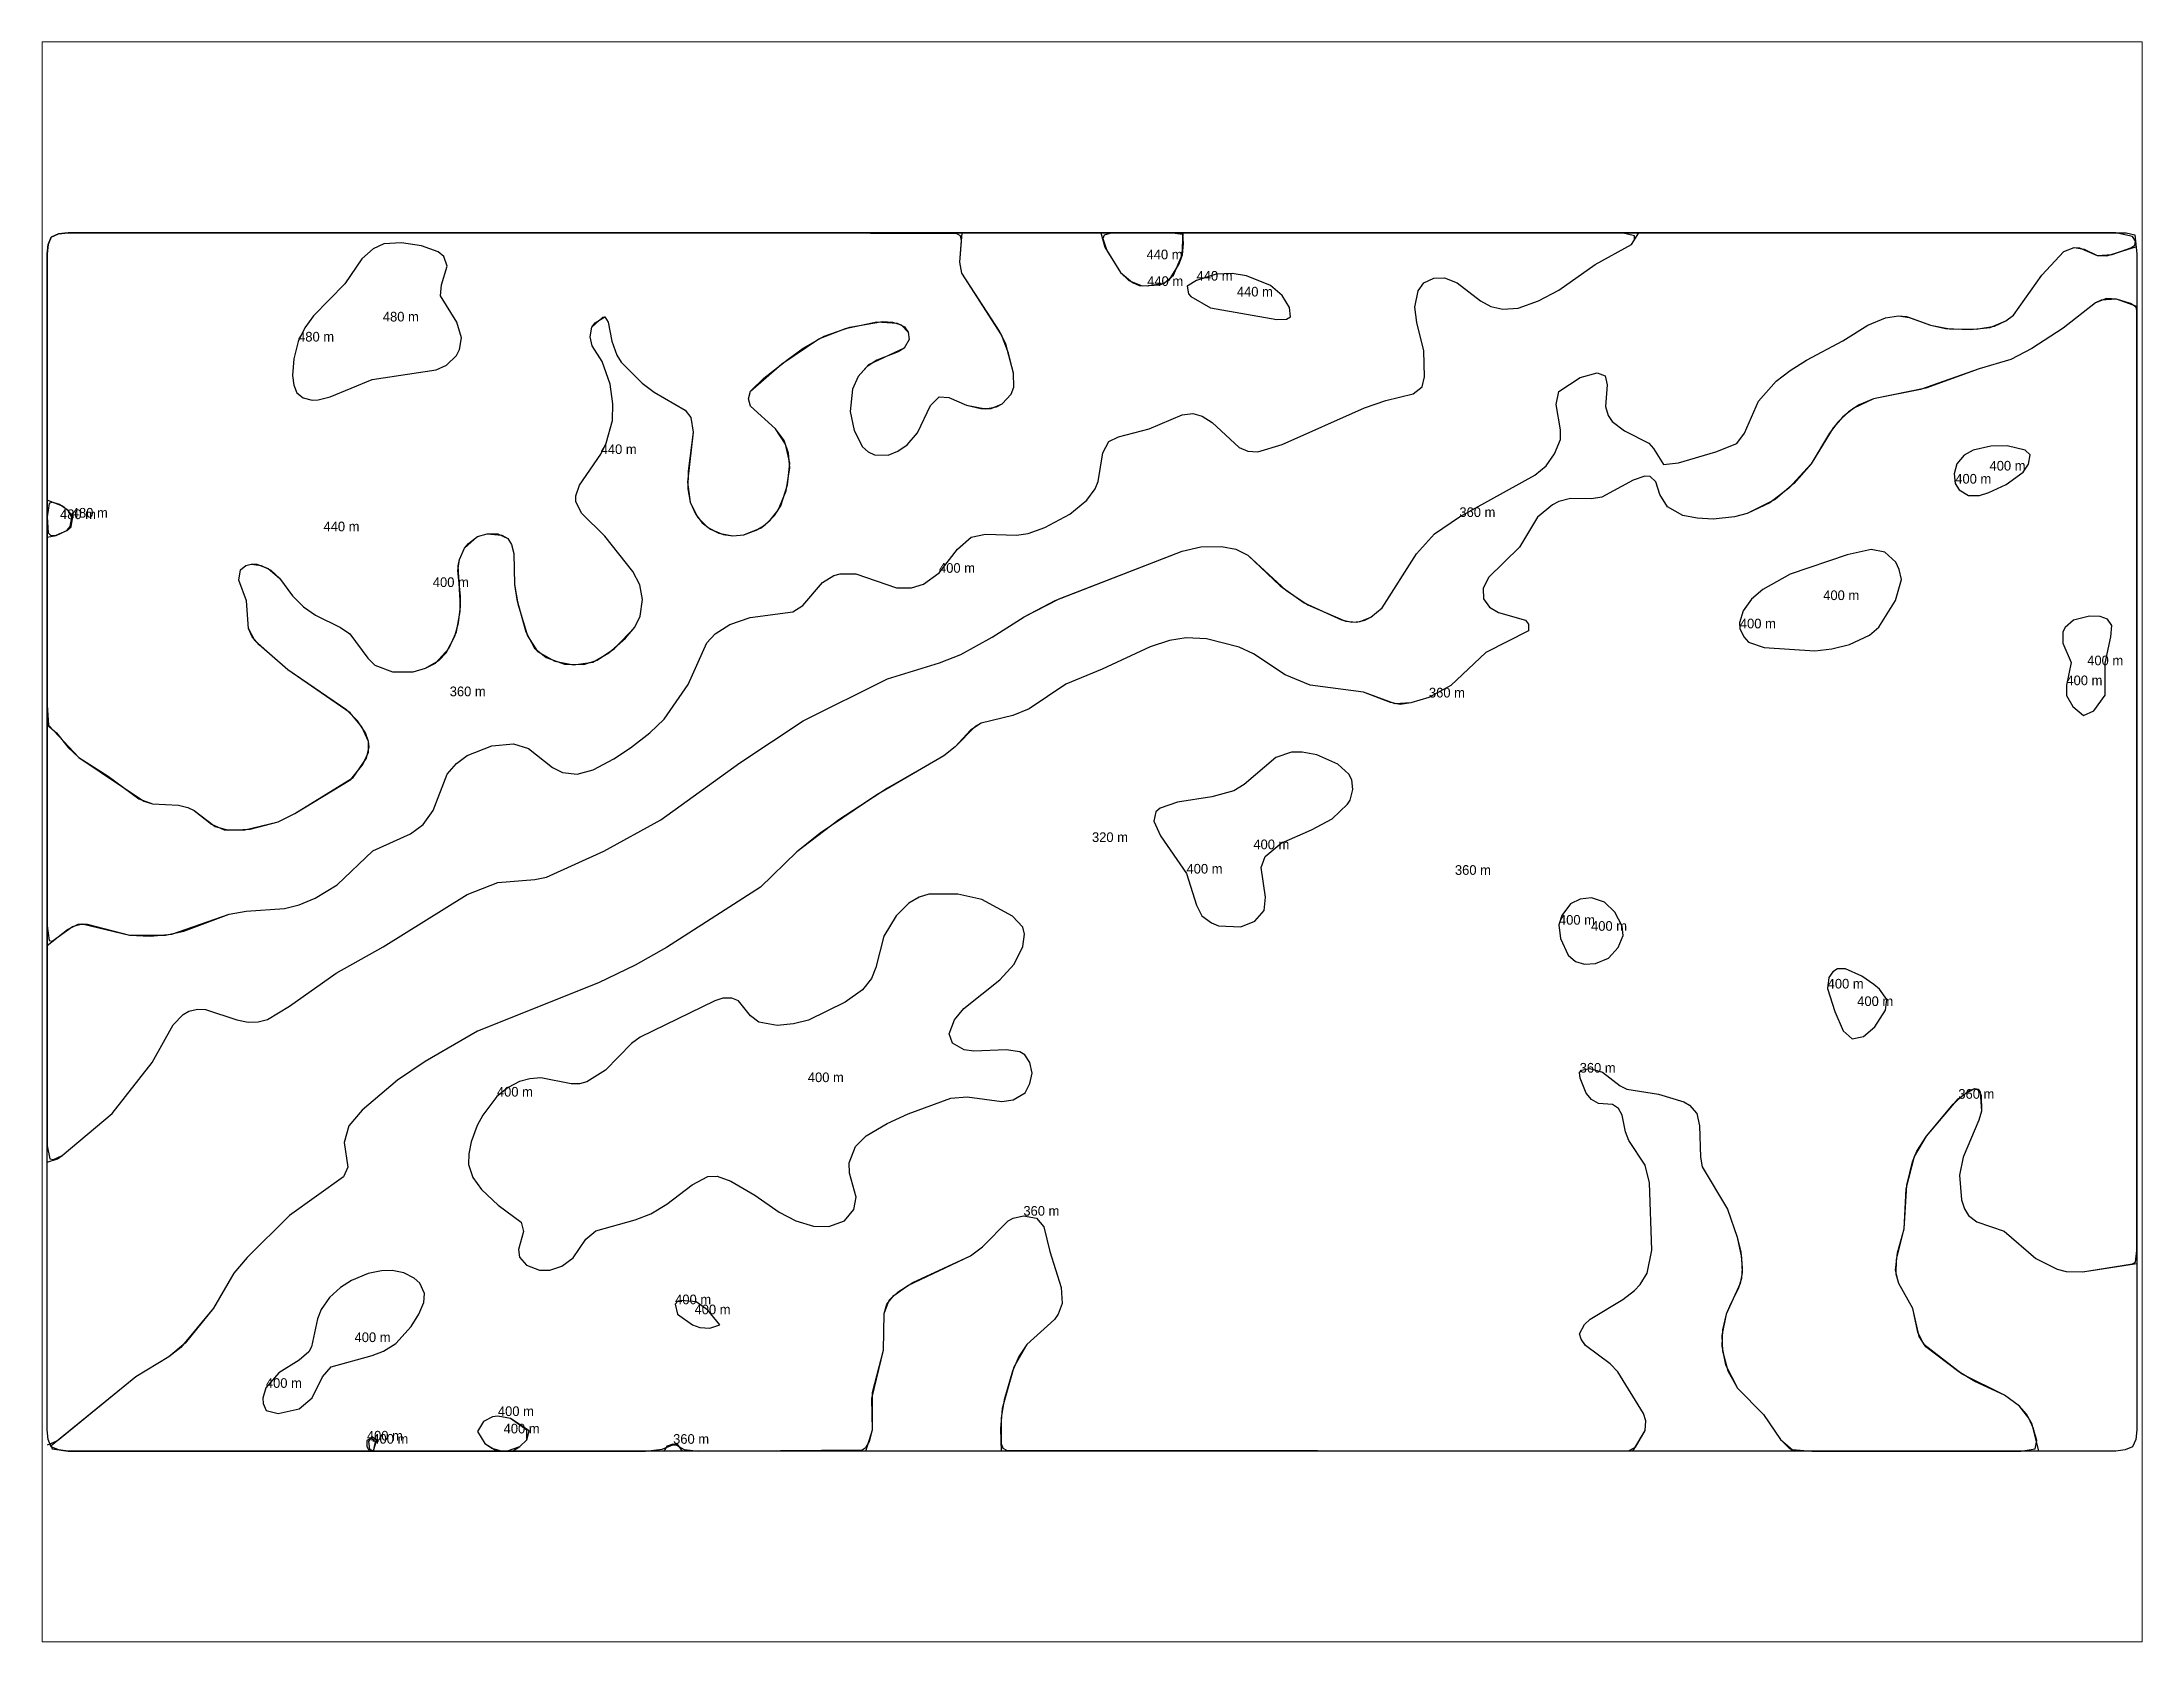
# Paper-space layout 'Layout2' of a CAD drawing. Extents: x 1.05 to 9.45, y 0.8 to 7.2.
# The model-space entities are those that its viewports show. They can reach past a viewport. Long polylines and large blocks are cut down to what shows.
import ezdxf

# ---------------------------------------------------------------- set-up
doc = ezdxf.new("R2010")
doc.units = 0
doc.header["$MEASUREMENT"] = 0
for name, color, linetype in [('Contour_Line_Major', 7, 'Continuous'), ('Contour_Line_Minor', 7, 'Continuous'), ('FeatureAttribs', 7, 'Continuous'), ('Iso-height_Area', 7, 'Continuous')]:
    doc.layers.add(name, color=color, linetype=linetype)

# ---------------------------------------------------------------- blocks, each defined once
blk = doc.blocks.new('FEATURE')

msp = doc.modelspace()

# ---------------------------------------------------------------- linework, layer by layer
at = {"layer": 'Contour_Line_Major', "color": 36, "true_color": 0x804000}
for points in [[(104.512982, 28.460697, 400), (104.513142, 28.460822, 400), (104.513226, 28.460865, 400), (104.513298, 28.460866, 400), (104.513633, 28.460779, 400), (104.513915, 28.460778, 400), (104.514059, 28.46081, 400), (104.514418, 28.460943, 400), (104.514552, 28.460967, 400), (104.514854, 28.460989, 400), (104.514969, 28.461019, 400), (104.515095, 28.46107, 400), (104.51527, 28.461175, 400), (104.515551, 28.461444, 400), (104.515846, 28.461577, 400), (104.515947, 28.46165, 400), (104.516026, 28.461762, 400), (104.516137, 28.462048, 400), (104.51621, 28.462133, 400), (104.516294, 28.462194, 400), (104.516489, 28.462272, 400), (104.516659, 28.462288, 400), (104.516778, 28.462249, 400), (104.516965, 28.4621, 400), (104.517044, 28.46206, 400), (104.517162, 28.462049, 400), (104.517288, 28.462082, 400), (104.517451, 28.462169, 400), (104.517581, 28.462256, 400), (104.517734, 28.462373, 400), (104.517846, 28.462481, 400), (104.518036, 28.462755, 400), (104.518183, 28.463083, 400), (104.518248, 28.463155, 400), (104.518363, 28.463227, 400), (104.518524, 28.463282, 400), (104.518862, 28.463328, 400), (104.518939, 28.463378, 400), (104.519095, 28.463559, 400), (104.519185, 28.463615, 400), (104.519233, 28.463628, 400), (104.519357, 28.463628, 400), (104.519678, 28.463516, 400), (104.519797, 28.463517, 400), (104.519892, 28.463546, 400), (104.520013, 28.463635, 400), (104.520159, 28.463821, 400), (104.520266, 28.463915, 400), (104.52038, 28.463939, 400), (104.520625, 28.463931, 400), (104.520716, 28.463945, 400), (104.520847, 28.463991, 400), (104.521043, 28.464096, 400), (104.521178, 28.464207, 400), (104.521244, 28.464298, 400), (104.521267, 28.464355, 400), (104.521305, 28.46458, 400), (104.521352, 28.464671, 400), (104.521427, 28.464707, 400), (104.521669, 28.464771, 400), (104.521929, 28.46488, 400), (104.522015, 28.464891, 400), (104.522088, 28.464871, 400), (104.522165, 28.464819, 400), (104.522379, 28.464622, 400), (104.522447, 28.464593, 400), (104.522525, 28.464588, 400), (104.522719, 28.464646, 400), (104.523367, 28.464935, 400), (104.523535, 28.464992, 400), (104.523751, 28.465046, 400), (104.523821, 28.465101, 400), (104.523841, 28.465181, 400), (104.523835, 28.465386, 400), (104.52378, 28.465609, 400), (104.523765, 28.465728, 400), (104.523789, 28.465857, 400), (104.523835, 28.465921, 400), (104.523914, 28.465957, 400), (104.523998, 28.46596, 400), (104.524098, 28.465921, 400), (104.524282, 28.465778, 400), (104.524362, 28.465734, 400), (104.524458, 28.465712, 400), (104.524578, 28.465722, 400), (104.524738, 28.465778, 400), (104.524899, 28.465862, 400), (104.525185, 28.466064, 400), (104.525473, 28.466223, 400), (104.52553, 28.466315, 400)], [(104.528615, 28.464564, 400), (104.528576, 28.464603, 400), (104.528432, 28.464637, 400), (104.528303, 28.464632, 400), (104.528166, 28.464602, 400), (104.528094, 28.464563, 400), (104.528035, 28.464494, 400), (104.528015, 28.464414, 400), (104.528024, 28.464338, 400), (104.528054, 28.464289, 400), (104.528129, 28.464245, 400), (104.528215, 28.464245, 400), (104.528289, 28.464267, 400), (104.528424, 28.464332, 400), (104.528558, 28.464429, 400), (104.528601, 28.464492, 400), (104.528615, 28.464564, 400)], [(104.527599, 28.463583, 400), (104.527583, 28.463662, 400), (104.527556, 28.463718, 400), (104.52747, 28.463798, 400), (104.527362, 28.463819, 400), (104.527173, 28.463777, 400), (104.526723, 28.463623, 400), (104.526508, 28.463504, 400), (104.526418, 28.463428, 400), (104.526353, 28.463334, 400), (104.526324, 28.463241, 400), (104.526326, 28.463197, 400), (104.526356, 28.46313, 400), (104.526395, 28.463089, 400), (104.526517, 28.463047, 400), (104.526916, 28.463021, 400), (104.52705, 28.463035, 400), (104.527189, 28.463071, 400), (104.527349, 28.463144, 400), (104.527421, 28.463207, 400), (104.527552, 28.463417, 400), (104.527599, 28.463583, 400)], [(104.529257, 28.463219, 400), (104.529224, 28.463269, 400), (104.529165, 28.46329, 400), (104.529083, 28.463294, 400), (104.528957, 28.463261, 400), (104.52889, 28.463204, 400), (104.528871, 28.463171, 400), (104.528872, 28.46308, 400), (104.528938, 28.462928, 400), (104.5289, 28.462749, 400), (104.528902, 28.462668, 400), (104.528951, 28.46258, 400), (104.529036, 28.462509, 400), (104.529116, 28.462548, 400), (104.529205, 28.462671, 400), (104.529206, 28.462922, 400), (104.529251, 28.463131, 400), (104.529257, 28.463219, 400)], [(104.523275, 28.461927, 400), (104.523267, 28.462002, 400), (104.523244, 28.462047, 400), (104.523158, 28.462127, 400), (104.522991, 28.462201, 400), (104.522876, 28.462222, 400), (104.522791, 28.46222, 400), (104.522668, 28.462179, 400), (104.522419, 28.461966, 400), (104.522338, 28.461916, 400), (104.522163, 28.461868, 400), (104.521894, 28.461828, 400), (104.521757, 28.461781, 400), (104.521723, 28.461752, 400), (104.521706, 28.461677, 400), (104.52176, 28.461561, 400), (104.521964, 28.461264, 400), (104.522044, 28.461016, 400), (104.522086, 28.460932, 400), (104.522161, 28.460876, 400), (104.522216, 28.460853, 400), (104.522393, 28.460845, 400), (104.522503, 28.46089, 400), (104.522576, 28.460973, 400), (104.522587, 28.461077, 400), (104.522553, 28.461312, 400), (104.522585, 28.461399, 400), (104.522709, 28.461503, 400), (104.52295, 28.461609, 400), (104.523112, 28.461696, 400), (104.523233, 28.461812, 400), (104.523255, 28.461844, 400), (104.523275, 28.461927, 400)], [(104.520748, 28.459692, 400), (104.520729, 28.459776, 400), (104.520689, 28.459834, 400), (104.520649, 28.45986, 400), (104.520542, 28.459875, 400), (104.520287, 28.459865, 400), (104.520211, 28.459874, 400), (104.52012, 28.459928, 400), (104.520094, 28.46, 400), (104.520134, 28.46011, 400), (104.520208, 28.4602, 400), (104.520492, 28.460426, 400), (104.520605, 28.460549, 400), (104.520675, 28.46069, 400), (104.520687, 28.460786, 400), (104.520675, 28.460841, 400), (104.520592, 28.460929, 400), (104.52035, 28.461059, 400), (104.520162, 28.461103, 400), (104.519932, 28.461102, 400), (104.519856, 28.461077, 400), (104.519774, 28.46103, 400), (104.519676, 28.46093, 400), (104.519577, 28.460771, 400), (104.519515, 28.460525, 400), (104.51948, 28.460438, 400), (104.51941, 28.460347, 400), (104.519272, 28.46025, 400), (104.518983, 28.460108, 400), (104.518866, 28.460079, 400), (104.518736, 28.460067, 400), (104.518594, 28.460093, 400), (104.518527, 28.460144, 400), (104.518433, 28.460261, 400), (104.518381, 28.460283, 400), (104.518309, 28.460282, 400), (104.518245, 28.460261, 400), (104.517657, 28.459975, 400), (104.517588, 28.459925, 400), (104.517384, 28.459714, 400), (104.517238, 28.459623, 400), (104.517179, 28.459607, 400), (104.517113, 28.459607, 400), (104.516873, 28.459653, 400), (104.516788, 28.459647, 400), (104.516705, 28.459624, 400), (104.516617, 28.459577, 400), (104.516528, 28.459506, 400), (104.516418, 28.45936, 400), (104.516373, 28.459279, 400), (104.516326, 28.459149, 400), (104.516306, 28.459054, 400), (104.516305, 28.458972, 400), (104.516339, 28.458869, 400), (104.516407, 28.458775, 400), (104.516538, 28.45865, 400), (104.51672, 28.458516, 400), (104.516738, 28.458443, 400), (104.516697, 28.4583, 400), (104.516706, 28.45824, 400), (104.51676, 28.458177, 400), (104.516864, 28.458137, 400), (104.516946, 28.458137, 400), (104.51704, 28.458169, 400), (104.51713, 28.458236, 400), (104.51723, 28.458381, 400), (104.517309, 28.458449, 400), (104.517618, 28.458534, 400), (104.517741, 28.458581, 400), (104.517867, 28.458657, 400), (104.518067, 28.458811, 400), (104.518192, 28.458875, 400), (104.518265, 28.458879, 400), (104.518372, 28.458839, 400), (104.518562, 28.458728, 400), (104.518753, 28.458596, 400), (104.518884, 28.458527, 400), (104.519023, 28.458486, 400), (104.519145, 28.458482, 400), (104.519269, 28.458527, 400), (104.519341, 28.458615, 400), (104.519361, 28.458714, 400), (104.519307, 28.458902, 400), (104.519306, 28.458985, 400), (104.519354, 28.459112, 400), (104.51944, 28.459197, 400), (104.519604, 28.459294, 400), (104.51977, 28.459371, 400), (104.520105, 28.459495, 400), (104.520235, 28.459503, 400), (104.520508, 28.459468, 400), (104.520598, 28.459481, 400), (104.520693, 28.459535, 400), (104.52073, 28.45961, 400), (104.520748, 28.459692, 400)], [(104.525407, 28.460776, 400), (104.525399, 28.46085, 400), (104.525341, 28.460961, 400), (104.525259, 28.46104, 400), (104.525157, 28.461074, 400), (104.525067, 28.461062, 400), (104.524991, 28.461026, 400), (104.524922, 28.460933, 400), (104.5249, 28.460861, 400), (104.524913, 28.460753, 400), (104.524972, 28.46062, 400), (104.525031, 28.460572, 400), (104.525102, 28.460549, 400), (104.525189, 28.460555, 400), (104.52529, 28.460598, 400), (104.525367, 28.460682, 400), (104.525407, 28.460776, 400)], [(104.527484, 28.460272, 400), (104.527427, 28.460352, 400), (104.527381, 28.460391, 400), (104.527287, 28.460455, 400), (104.527158, 28.460512, 400), (104.527096, 28.460512, 400), (104.527059, 28.46049, 400), (104.527026, 28.460446, 400), (104.527018, 28.460358, 400), (104.527075, 28.460178, 400), (104.527139, 28.460025, 400), (104.527212, 28.459962, 400), (104.5273, 28.459979, 400), (104.52739, 28.460057, 400), (104.527473, 28.460188, 400), (104.527484, 28.460272, 400)], [(104.515957, 28.457954, 400), (104.515921, 28.458036, 400), (104.515875, 28.458076, 400), (104.515795, 28.458118, 400), (104.515703, 28.458134, 400), (104.515619, 28.458133, 400), (104.515514, 28.458112, 400), (104.515383, 28.458057, 400), (104.515295, 28.458001, 400), (104.515209, 28.457923, 400), (104.515144, 28.457829, 400), (104.515113, 28.457754, 400), (104.515066, 28.457534, 400), (104.515045, 28.457494, 400), (104.514969, 28.457428, 400), (104.514808, 28.457328, 400), (104.514707, 28.45721, 400), (104.514684, 28.457128, 400), (104.514685, 28.457088, 400), (104.514709, 28.457032, 400), (104.514805, 28.457008, 400), (104.51497, 28.457044, 400), (104.515073, 28.457131, 400), (104.515153, 28.457297, 400), (104.515221, 28.457377, 400), (104.515546, 28.457465, 400), (104.515633, 28.457499, 400), (104.51573, 28.457561, 400), (104.515851, 28.457695, 400), (104.515912, 28.45779, 400), (104.515951, 28.457883, 400), (104.515957, 28.457954, 400)], [(104.518286, 28.457706, 400), (104.518191, 28.457822, 400), (104.518099, 28.457887, 400), (104.517984, 28.4579, 400), (104.517954, 28.457894, 400), (104.517933, 28.457869, 400), (104.517952, 28.457791, 400), (104.51807, 28.457706, 400), (104.518127, 28.457686, 400), (104.518207, 28.45768, 400), (104.518286, 28.457706, 400)], [(104.516651, 28.456712, 400), (104.51671, 28.456747, 400), (104.516765, 28.4568, 400), (104.516765, 28.456877, 400), (104.516636, 28.456969, 400), (104.516536, 28.456988, 400), (104.516493, 28.456983, 400), (104.516423, 28.456944, 400), (104.516375, 28.456867, 400), (104.516434, 28.456771, 400), (104.516531, 28.456712, 400)], [(104.515555, 28.456712, 400), (104.515572, 28.456785, 400), (104.515539, 28.456813, 400), (104.515503, 28.456795, 400), (104.515502, 28.456748, 400), (104.515524, 28.456712, 400)]]:
    msp.add_polyline3d(points, dxfattribs=at)
at = {"layer": 'Contour_Line_Minor', "color": 36, "true_color": 0x804000}
for points in [[(104.512982, 28.462436, 440), (104.513056, 28.462373, 440), (104.513148, 28.462259, 440), (104.513233, 28.462178, 440), (104.513746, 28.461834, 440), (104.513814, 28.461815, 440), (104.514017, 28.461803, 440), (104.514091, 28.461785, 440), (104.514142, 28.461762, 440), (104.514307, 28.461635, 440), (104.514412, 28.461605, 440), (104.514582, 28.461614, 440), (104.514805, 28.461672, 440), (104.514934, 28.461737, 440), (104.515395, 28.462021, 440), (104.515499, 28.462173, 440), (104.515522, 28.462264, 440), (104.515517, 28.462305, 440), (104.515462, 28.46242, 440), (104.51537, 28.462531, 440), (104.514881, 28.462871, 440), (104.514619, 28.463102, 440), (104.514569, 28.463196, 440), (104.514553, 28.463413, 440), (104.514494, 28.463578, 440), (104.514508, 28.463659, 440), (104.514549, 28.463692, 440), (104.514591, 28.463704, 440), (104.514635, 28.463703, 440), (104.514726, 28.46367, 440), (104.514814, 28.463594, 440), (104.514918, 28.463453, 440), (104.515003, 28.463366, 440), (104.515097, 28.463301, 440), (104.515295, 28.463205, 440), (104.515368, 28.463155, 440), (104.515511, 28.462963, 440), (104.515566, 28.462908, 440), (104.515705, 28.462855, 440), (104.515869, 28.462855, 440), (104.515966, 28.462882, 440), (104.516045, 28.462922, 440), (104.516149, 28.463038, 440), (104.51621, 28.463169, 440), (104.516239, 28.463329, 440), (104.51624, 28.463452, 440), (104.516221, 28.463653, 440), (104.516232, 28.46374, 440), (104.516272, 28.463828, 440), (104.516304, 28.463866, 440), (104.516375, 28.46392, 440), (104.516452, 28.463941, 440), (104.516568, 28.463933, 440), (104.516615, 28.463905, 440), (104.516644, 28.463858, 440), (104.516661, 28.463788, 440), (104.516668, 28.463543, 440), (104.516684, 28.463424, 440), (104.516755, 28.463171, 440), (104.516825, 28.46304, 440), (104.516916, 28.462967, 440), (104.517061, 28.462916, 440), (104.517212, 28.462913, 440), (104.517319, 28.462947, 440), (104.517456, 28.463039, 440), (104.517614, 28.463206, 440), (104.517657, 28.463294, 440), (104.517676, 28.463424, 440), (104.517654, 28.463539, 440), (104.517599, 28.463644, 440), (104.517378, 28.463923, 440), (104.517195, 28.464106, 440), (104.517151, 28.464198, 440), (104.517151, 28.464241, 440), (104.51718, 28.464327, 440), (104.517346, 28.464571, 440), (104.51739, 28.464657, 440), (104.517438, 28.464836, 440), (104.517443, 28.464968, 440), (104.517422, 28.465122, 440), (104.517357, 28.465301, 440), (104.51728, 28.465425, 440), (104.517263, 28.465495, 440), (104.517276, 28.465571, 440), (104.517303, 28.465606, 440), (104.517378, 28.465652, 440), (104.517404, 28.465611, 440), (104.517435, 28.465461, 440), (104.517474, 28.465351, 440), (104.517508, 28.465295, 440), (104.517673, 28.46513, 440), (104.517768, 28.46506, 440), (104.518011, 28.464918, 440), (104.518058, 28.464858, 440), (104.518076, 28.464744, 440), (104.518035, 28.464436, 440), (104.518033, 28.464296, 440), (104.518052, 28.464192, 440), (104.518108, 28.464073, 440), (104.518191, 28.463991, 440), (104.518277, 28.463948, 440), (104.518387, 28.463926, 440), (104.518475, 28.463935, 440), (104.51861, 28.46399, 440), (104.518682, 28.464051, 440), (104.518745, 28.464128, 440), (104.518809, 28.464282, 440), (104.518836, 28.464463, 440), (104.518826, 28.464579, 440), (104.518792, 28.464678, 440), (104.518723, 28.464771, 440), (104.518528, 28.464948, 440), (104.518511, 28.465007, 440), (104.518526, 28.465066, 440), (104.518775, 28.465282, 440), (104.519066, 28.465479, 440), (104.519277, 28.465562, 440), (104.519523, 28.465614, 440), (104.519683, 28.465602, 440), (104.519742, 28.465573, 440), (104.51977, 28.465532, 440), (104.519777, 28.465474, 440), (104.519738, 28.465405, 440), (104.519457, 28.465275, 440), (104.519376, 28.465183, 440), (104.519332, 28.465082, 440), (104.519312, 28.464906, 440), (104.519343, 28.464758, 440), (104.519411, 28.464629, 440), (104.519454, 28.464588, 440), (104.519504, 28.464564, 440), (104.519611, 28.464563, 440), (104.519689, 28.464593, 440), (104.519762, 28.464644, 440), (104.519844, 28.464739, 440), (104.519945, 28.464953, 440), (104.520014, 28.465021, 440), (104.520091, 28.465017, 440), (104.520229, 28.464957, 440), (104.52038, 28.464928, 440), (104.520466, 28.464942, 440), (104.520512, 28.464966, 440), (104.520581, 28.465042, 440), (104.520602, 28.465099, 440), (104.5206, 28.465208, 440), (104.52054, 28.465438, 440), (104.52049, 28.465539, 440), (104.520192, 28.465997, 440), (104.520177, 28.466083, 440), (104.520196, 28.466315, 440)], [(104.512982, 28.458988, 360), (104.513065, 28.459016, 360), (104.513101, 28.459042, 360), (104.513496, 28.459372, 360), (104.51381, 28.459775, 360), (104.513975, 28.460073, 360), (104.514056, 28.460154, 360), (104.514099, 28.460179, 360), (104.514167, 28.460196, 360), (104.514232, 28.460193, 360), (104.514478, 28.46011, 360), (104.514567, 28.460092, 360), (104.514647, 28.460095, 360), (104.514719, 28.460115, 360), (104.514894, 28.460219, 360), (104.51526, 28.46048, 360), (104.515631, 28.460686, 360), (104.516294, 28.4611, 360), (104.516536, 28.461193, 360), (104.516827, 28.461217, 360), (104.516919, 28.461236, 360), (104.51737, 28.461441, 360), (104.51782, 28.461688, 360), (104.518444, 28.462137, 360), (104.518942, 28.462467, 360), (104.519606, 28.4628, 360), (104.520017, 28.462925, 360), (104.520184, 28.46299, 360), (104.520431, 28.463127, 360), (104.520684, 28.463288, 360), (104.52096, 28.46343, 360), (104.521929, 28.463805, 360), (104.522077, 28.463839, 360), (104.52224, 28.463842, 360), (104.522354, 28.463821, 360), (104.522447, 28.463774, 360), (104.522703, 28.463533, 360), (104.522892, 28.463398, 360), (104.523186, 28.463264, 360), (104.523268, 28.463247, 360), (104.523332, 28.46325, 360), (104.523416, 28.463284, 360), (104.523506, 28.463358, 360), (104.523778, 28.463785, 360), (104.52392, 28.463941, 360), (104.524115, 28.464075, 360), (104.524711, 28.464404, 360), (104.524799, 28.464478, 360), (104.524866, 28.464573, 360), (104.524911, 28.464687, 360), (104.524912, 28.464763, 360), (104.524879, 28.464961, 360), (104.524899, 28.465065, 360), (104.525066, 28.465175, 360), (104.525201, 28.465211, 360), (104.525263, 28.465187, 360), (104.525279, 28.465118, 360), (104.525267, 28.464945, 360), (104.525289, 28.464874, 360), (104.52532, 28.464828, 360), (104.525416, 28.464754, 360), (104.525608, 28.464656, 360), (104.525646, 28.464616, 360), (104.525724, 28.464488, 360), (104.525842, 28.464501, 360), (104.526137, 28.464588, 360), (104.526302, 28.464654, 360), (104.526363, 28.464736, 360), (104.526474, 28.464989, 360), (104.526613, 28.465145, 360), (104.526722, 28.465231, 360), (104.526851, 28.465312, 360), (104.527137, 28.465463, 360), (104.527336, 28.465587, 360), (104.527473, 28.465644, 360), (104.527576, 28.46566, 360), (104.527664, 28.465648, 360), (104.527828, 28.465588, 360), (104.527946, 28.465562, 360), (104.528141, 28.465553, 360), (104.528298, 28.465568, 360), (104.528422, 28.46562, 360), (104.528484, 28.465667, 360), (104.528706, 28.465982, 360), (104.528881, 28.466167, 360), (104.528961, 28.4662, 360), (104.529003, 28.466197, 360), (104.529142, 28.466136, 360), (104.529218, 28.466134, 360), (104.529455, 28.466207, 360)], [(104.516248, 28.465487, 480), (104.516211, 28.465612, 480), (104.516084, 28.465817, 480), (104.51609, 28.465905, 480), (104.516136, 28.466052, 480), (104.51611, 28.466128, 480), (104.516066, 28.466165, 480), (104.515933, 28.466212, 480), (104.515776, 28.466236, 480), (104.515636, 28.466227, 480), (104.515552, 28.46619, 480), (104.515463, 28.466111, 480), (104.515328, 28.465912, 480), (104.515082, 28.465661, 480), (104.515013, 28.465565, 480), (104.514961, 28.465458, 480), (104.514928, 28.465321, 480), (104.514916, 28.46519, 480), (104.514926, 28.465113, 480), (104.514952, 28.465054, 480), (104.515001, 28.465015, 480), (104.515073, 28.464997, 480), (104.51512, 28.464999, 480), (104.515214, 28.465023, 480), (104.515546, 28.46516, 480), (104.516048, 28.465235, 480), (104.51613, 28.465273, 480), (104.516209, 28.465349, 480), (104.516234, 28.465396, 480), (104.516248, 28.465487, 480)], [(104.521288, 28.466315, 440), (104.521321, 28.466203, 440), (104.521443, 28.466002, 440), (104.521538, 28.465923, 440), (104.521591, 28.465901, 440), (104.521654, 28.465896, 440), (104.521787, 28.465917, 440), (104.521861, 28.465981, 440), (104.52193, 28.466142, 440), (104.521938, 28.466315, 440)], [(104.522784, 28.465652, 440), (104.522776, 28.465727, 440), (104.522719, 28.465822, 440), (104.522627, 28.465899, 440), (104.522438, 28.465975, 440), (104.522323, 28.465994, 440), (104.522197, 28.465988, 440), (104.522043, 28.465938, 440), (104.521969, 28.465895, 440), (104.521979, 28.465833, 440), (104.521997, 28.465813, 440), (104.522153, 28.465724, 440), (104.522677, 28.465632, 440), (104.522753, 28.465634, 440), (104.522784, 28.465652, 440)], [(104.529455, 28.465735, 360), (104.529296, 28.465793, 360), (104.529175, 28.465785, 360), (104.529129, 28.465764, 360), (104.528874, 28.465563, 360), (104.528627, 28.465403, 360), (104.528463, 28.465317, 360), (104.528212, 28.465243, 360), (104.527791, 28.465091, 360), (104.527379, 28.465006, 360), (104.527267, 28.46496, 360), (104.527182, 28.464903, 360), (104.527098, 28.464822, 360), (104.527032, 28.464737, 360), (104.526887, 28.464493, 360), (104.526713, 28.464301, 360), (104.526563, 28.464187, 360), (104.526384, 28.464103, 360), (104.526283, 28.464076, 360), (104.526116, 28.464059, 360), (104.525989, 28.464065, 360), (104.525876, 28.464088, 360), (104.525756, 28.464155, 360), (104.525694, 28.464251, 360), (104.525663, 28.464352, 360), (104.52562, 28.464393, 360), (104.525577, 28.464396, 360), (104.525484, 28.464365, 360), (104.525238, 28.464232, 360), (104.525156, 28.464217, 360), (104.524991, 28.464221, 360), (104.5249, 28.464197, 360), (104.52485, 28.464171, 360), (104.524731, 28.464074, 360), (104.52459, 28.463836, 360), (104.524345, 28.463599, 360), (104.524302, 28.46351, 360), (104.524304, 28.463431, 360), (104.524353, 28.463363, 360), (104.524423, 28.463323, 360), (104.524635, 28.463262, 360), (104.524659, 28.46323, 360), (104.524659, 28.463178, 360), (104.524324, 28.463008, 360), (104.524048, 28.462747, 360), (104.523875, 28.462652, 360), (104.523733, 28.462609, 360), (104.523648, 28.462598, 360), (104.523572, 28.462613, 360), (104.52336, 28.462693, 360), (104.522938, 28.46275, 360), (104.522742, 28.462832, 360), (104.522491, 28.462995, 360), (104.52238, 28.463049, 360), (104.522122, 28.463115, 360), (104.52196, 28.463122, 360), (104.521831, 28.463102, 360), (104.521677, 28.463052, 360), (104.521298, 28.462875, 360), (104.521012, 28.462757, 360), (104.520725, 28.462564, 360), (104.520596, 28.462511, 360), (104.520345, 28.46245, 360), (104.52026, 28.462394, 360), (104.52014, 28.462262, 360), (104.520051, 28.462192, 360), (104.519522, 28.461886, 360), (104.519077, 28.461583, 360), (104.518893, 28.461435, 360), (104.518605, 28.461157, 360), (104.517866, 28.460682, 360), (104.517619, 28.460541, 360), (104.51733, 28.460403, 360), (104.516376, 28.460023, 360), (104.515963, 28.459783, 360), (104.515745, 28.459636, 360), (104.515466, 28.4594, 360), (104.51536, 28.459276, 360), (104.515323, 28.459144, 360), (104.515352, 28.45895, 360), (104.51532, 28.458873, 360), (104.514892, 28.458568, 360), (104.514559, 28.458237, 360), (104.514455, 28.458115, 360), (104.514293, 28.457838, 360), (104.51407, 28.457563, 360), (104.513943, 28.457454, 360), (104.513681, 28.457296, 360), (104.513065, 28.456792, 360), (104.512982, 28.456758, 360)], [(104.512982, 28.463917, 480), (104.513055, 28.463929, 480), (104.513138, 28.463969, 480), (104.513165, 28.464, 480), (104.513177, 28.46407, 480), (104.513148, 28.464124, 480), (104.513105, 28.46416, 480), (104.512982, 28.464208, 480)], [(104.525483, 28.456712, 360), (104.525579, 28.456873, 360), (104.525586, 28.456949, 360), (104.525567, 28.457007, 360), (104.525364, 28.457337, 360), (104.525304, 28.457399, 360), (104.52511, 28.457545, 360), (104.525075, 28.457595, 360), (104.525063, 28.457637, 360), (104.525101, 28.457709, 360), (104.525145, 28.457751, 360), (104.525404, 28.457906, 360), (104.525495, 28.457978, 360), (104.525539, 28.458025, 360), (104.525594, 28.458115, 360), (104.525632, 28.458296, 360), (104.525613, 28.458827, 360), (104.525579, 28.458965, 360), (104.525452, 28.459161, 360), (104.525424, 28.459229, 360), (104.525398, 28.45936, 360), (104.525368, 28.459411, 360), (104.525321, 28.459445, 360), (104.525212, 28.459452, 360), (104.525156, 28.459483, 360), (104.525115, 28.459534, 360), (104.525068, 28.459651, 360), (104.525063, 28.459695, 360), (104.525077, 28.459714, 360), (104.525144, 28.459727, 360), (104.525243, 28.459699, 360), (104.525382, 28.459592, 360), (104.525436, 28.459565, 360), (104.525684, 28.459526, 360), (104.525884, 28.459466, 360), (104.52593, 28.459438, 360), (104.525987, 28.459372, 360), (104.526009, 28.459275, 360), (104.526016, 28.459029, 360), (104.52603, 28.458953, 360), (104.526229, 28.458619, 360), (104.526306, 28.458399, 360), (104.52634, 28.458237, 360), (104.526344, 28.458116, 360), (104.526328, 28.458032, 360), (104.526219, 28.457791, 360), (104.52619, 28.457668, 360), (104.526184, 28.45754, 360), (104.526214, 28.457391, 360), (104.526308, 28.457207, 360), (104.526511, 28.456999, 360), (104.526647, 28.456802, 360), (104.526718, 28.456731, 360), (104.526754, 28.456712, 360)], [(104.528683, 28.456712, 360), (104.528629, 28.456923, 360), (104.528585, 28.457002, 360), (104.528531, 28.457065, 360), (104.528412, 28.457153, 360), (104.528177, 28.457261, 360), (104.528052, 28.457337, 360), (104.527792, 28.457534, 360), (104.52774, 28.457616, 360), (104.527689, 28.457837, 360), (104.527578, 28.458032, 360), (104.527554, 28.458138, 360), (104.527569, 28.458275, 360), (104.52762, 28.458463, 360), (104.527641, 28.458809, 360), (104.527688, 28.458993, 360), (104.527722, 28.459077, 360), (104.527797, 28.459194, 360), (104.528048, 28.459489, 360), (104.528136, 28.459555, 360), (104.528177, 28.459569, 360), (104.528204, 28.459564, 360), (104.528227, 28.459514, 360), (104.52823, 28.459392, 360), (104.52821, 28.459319, 360), (104.528085, 28.459029, 360), (104.528057, 28.458887, 360), (104.528074, 28.458693, 360), (104.528096, 28.458621, 360), (104.528129, 28.458569, 360), (104.528195, 28.458519, 360), (104.52841, 28.458445, 360), (104.528659, 28.45823, 360), (104.528826, 28.458145, 360), (104.528898, 28.458128, 360), (104.529026, 28.458125, 360), (104.529455, 28.45819, 360)], [(104.519437, 28.456712, 360), (104.519488, 28.45688, 360), (104.51949, 28.457174, 360), (104.519576, 28.457507, 360), (104.51958, 28.457797, 360), (104.519601, 28.457871, 360), (104.519656, 28.457939, 360), (104.519767, 28.458017, 360), (104.520262, 28.458252, 360), (104.520355, 28.458322, 360), (104.520558, 28.458526, 360), (104.520597, 28.458549, 360), (104.520678, 28.458567, 360), (104.520782, 28.458548, 360), (104.52084, 28.458479, 360), (104.520886, 28.458285, 360), (104.520977, 28.458, 360), (104.520984, 28.457876, 360), (104.520953, 28.45779, 360), (104.520923, 28.457749, 360), (104.520706, 28.457552, 360), (104.520604, 28.457374, 360), (104.520512, 28.457047, 360), (104.520499, 28.456888, 360), (104.520504, 28.456712, 360)], [(104.517847, 28.456712, 360), (104.517874, 28.456754, 360), (104.517917, 28.456769, 360), (104.517949, 28.456765, 360), (104.517989, 28.456712, 360)]]:
    msp.add_polyline3d(points, dxfattribs=at)
at = {"layer": 'Iso-height_Area', "color": 5, "true_color": 0x0000fe}
msp.add_polyline3d([(104.52929, 28.466315, 320), (104.529372, 28.466315, 320), (104.529439, 28.466298, 320), (104.529455, 28.466149, 320), (104.529455, 28.456878, 320), (104.529447, 28.456803, 320), (104.529422, 28.456745, 320), (104.529364, 28.456721, 320), (104.52929, 28.456712, 320), (104.5153, 28.456712, 320), (104.513148, 28.456712, 320), (104.513073, 28.456721, 320), (104.513015, 28.456745, 320), (104.512991, 28.456803, 320), (104.512982, 28.456878, 320), (104.512982, 28.466149, 320), (104.512991, 28.466223, 320), (104.513015, 28.466281, 320), (104.513073, 28.466306, 320), (104.513148, 28.466315, 320), (104.52929, 28.466315, 320)], close=True, dxfattribs=at)
at = {"layer": 'Iso-height_Area', "color": 3, "true_color": 0x0efe00}
for points in [[(104.523826, 28.466315, 360), (104.513148, 28.466315, 360), (104.513073, 28.466306, 360), (104.513015, 28.466281, 360), (104.512991, 28.466223, 360), (104.512982, 28.466149, 360), (104.512982, 28.459117, 360), (104.513003, 28.459015, 360), (104.513033, 28.459009, 360), (104.513101, 28.459042, 360), (104.513496, 28.459372, 360), (104.51381, 28.459775, 360), (104.513975, 28.460073, 360), (104.514056, 28.460154, 360), (104.514099, 28.460179, 360), (104.514167, 28.460196, 360), (104.514232, 28.460193, 360), (104.514478, 28.46011, 360), (104.514567, 28.460092, 360), (104.514647, 28.460095, 360), (104.514719, 28.460115, 360), (104.514894, 28.460219, 360), (104.51526, 28.46048, 360), (104.515631, 28.460686, 360), (104.516294, 28.4611, 360), (104.516536, 28.461193, 360), (104.516827, 28.461217, 360), (104.516919, 28.461236, 360), (104.51737, 28.461441, 360), (104.51782, 28.461688, 360), (104.518444, 28.462137, 360), (104.518942, 28.462467, 360), (104.519606, 28.4628, 360), (104.520017, 28.462925, 360), (104.520184, 28.46299, 360), (104.520431, 28.463127, 360), (104.520684, 28.463288, 360), (104.520929, 28.463416, 360), (104.521929, 28.463805, 360), (104.522077, 28.463839, 360), (104.52224, 28.463842, 360), (104.522354, 28.463821, 360), (104.522447, 28.463774, 360), (104.522746, 28.463497, 360), (104.522921, 28.463383, 360), (104.523217, 28.463255, 360), (104.523304, 28.463247, 360), (104.52337, 28.463262, 360), (104.523416, 28.463284, 360), (104.523506, 28.463358, 360), (104.523778, 28.463785, 360), (104.52392, 28.463941, 360), (104.524115, 28.464075, 360), (104.524711, 28.464404, 360), (104.524799, 28.464478, 360), (104.524866, 28.464573, 360), (104.524911, 28.464687, 360), (104.524912, 28.464763, 360), (104.524879, 28.464961, 360), (104.524899, 28.465065, 360), (104.525066, 28.465175, 360), (104.525201, 28.465211, 360), (104.525263, 28.465187, 360), (104.525279, 28.465118, 360), (104.525267, 28.464945, 360), (104.525289, 28.464874, 360), (104.52532, 28.464828, 360), (104.525416, 28.464754, 360), (104.525608, 28.464656, 360), (104.525646, 28.464616, 360), (104.525724, 28.464488, 360), (104.525842, 28.464501, 360), (104.526137, 28.464588, 360), (104.526302, 28.464654, 360), (104.526363, 28.464736, 360), (104.526474, 28.464989, 360), (104.526613, 28.465145, 360), (104.526722, 28.465231, 360), (104.526851, 28.465312, 360), (104.527137, 28.465463, 360), (104.527336, 28.465587, 360), (104.527473, 28.465644, 360), (104.527576, 28.46566, 360), (104.527639, 28.465655, 360), (104.527828, 28.465588, 360), (104.527978, 28.465558, 360), (104.528189, 28.465555, 360), (104.528332, 28.465579, 360), (104.528422, 28.46562, 360), (104.528484, 28.465667, 360), (104.528706, 28.465982, 360), (104.528881, 28.466167, 360), (104.528961, 28.4662, 360), (104.529039, 28.466186, 360), (104.529142, 28.466136, 360), (104.529261, 28.466143, 360), (104.529409, 28.466196, 360), (104.52944, 28.466219, 360), (104.529444, 28.466248, 360), (104.529422, 28.466287, 360), (104.52929, 28.466315, 360), (104.523826, 28.466315, 360)], [(104.526251, 28.457871, 360), (104.526218, 28.457791, 360), (104.526184, 28.457623, 360), (104.526189, 28.457501, 360), (104.526231, 28.457344, 360), (104.526308, 28.457207, 360), (104.526511, 28.456999, 360), (104.526647, 28.456802, 360), (104.526738, 28.456723, 360), (104.526892, 28.456712, 360), (104.528542, 28.456712, 360), (104.528654, 28.45673, 360), (104.528666, 28.456794, 360), (104.528639, 28.456896, 360), (104.528604, 28.456972, 360), (104.528531, 28.457065, 360), (104.528412, 28.457153, 360), (104.528079, 28.457318, 360), (104.527776, 28.457553, 360), (104.527729, 28.457648, 360), (104.527689, 28.457837, 360), (104.527578, 28.458032, 360), (104.527557, 28.458106, 360), (104.52756, 28.458223, 360), (104.52762, 28.458463, 360), (104.527636, 28.45878, 360), (104.527702, 28.459033, 360), (104.527797, 28.459194, 360), (104.528007, 28.459446, 360), (104.528093, 28.459526, 360), (104.528177, 28.459569, 360), (104.528204, 28.459564, 360), (104.52822, 28.459541, 360), (104.52823, 28.459392, 360), (104.52821, 28.459319, 360), (104.528085, 28.459029, 360), (104.528057, 28.458887, 360), (104.528074, 28.458693, 360), (104.528096, 28.458621, 360), (104.528129, 28.458569, 360), (104.528195, 28.458519, 360), (104.52841, 28.458445, 360), (104.528659, 28.45823, 360), (104.528826, 28.458145, 360), (104.528898, 28.458128, 360), (104.529026, 28.458125, 360), (104.529422, 28.458187, 360), (104.529444, 28.458201, 360), (104.529455, 28.458292, 360), (104.529455, 28.465702, 360), (104.529449, 28.465729, 360), (104.529405, 28.465758, 360), (104.529296, 28.465793, 360), (104.529215, 28.465796, 360), (104.529129, 28.465764, 360), (104.528874, 28.465563, 360), (104.528627, 28.465403, 360), (104.528463, 28.465317, 360), (104.528212, 28.465243, 360), (104.527749, 28.465079, 360), (104.527379, 28.465006, 360), (104.527224, 28.464934, 360), (104.527138, 28.464864, 360), (104.527062, 28.464777, 360), (104.526887, 28.464493, 360), (104.526751, 28.464338, 360), (104.526603, 28.464212, 360), (104.526384, 28.464103, 360), (104.526283, 28.464076, 360), (104.526116, 28.464059, 360), (104.525989, 28.464065, 360), (104.525876, 28.464088, 360), (104.525756, 28.464155, 360), (104.525694, 28.464251, 360), (104.525663, 28.464352, 360), (104.52562, 28.464393, 360), (104.525577, 28.464396, 360), (104.525484, 28.464365, 360), (104.525238, 28.464232, 360), (104.525156, 28.464217, 360), (104.524991, 28.464221, 360), (104.5249, 28.464197, 360), (104.52485, 28.464171, 360), (104.524731, 28.464074, 360), (104.52459, 28.463836, 360), (104.524345, 28.463599, 360), (104.524302, 28.46351, 360), (104.524304, 28.463431, 360), (104.524353, 28.463363, 360), (104.524423, 28.463323, 360), (104.524635, 28.463262, 360), (104.524659, 28.46323, 360), (104.524659, 28.463178, 360), (104.524324, 28.463008, 360), (104.524048, 28.462747, 360), (104.523875, 28.462652, 360), (104.523733, 28.462609, 360), (104.523609, 28.462602, 360), (104.52336, 28.462693, 360), (104.522938, 28.46275, 360), (104.522742, 28.462832, 360), (104.522491, 28.462995, 360), (104.52238, 28.463049, 360), (104.522122, 28.463115, 360), (104.52196, 28.463122, 360), (104.521831, 28.463102, 360), (104.521677, 28.463052, 360), (104.521298, 28.462875, 360), (104.521012, 28.462757, 360), (104.520725, 28.462564, 360), (104.520596, 28.462511, 360), (104.520345, 28.46245, 360), (104.520298, 28.462424, 360), (104.52014, 28.462262, 360), (104.520051, 28.462192, 360), (104.519606, 28.461938, 360), (104.519224, 28.461689, 360), (104.518893, 28.461435, 360), (104.518605, 28.461157, 360), (104.517866, 28.460682, 360), (104.517619, 28.460541, 360), (104.51733, 28.460403, 360), (104.516376, 28.460023, 360), (104.515963, 28.459783, 360), (104.515745, 28.459636, 360), (104.515466, 28.4594, 360), (104.51536, 28.459276, 360), (104.515323, 28.459144, 360), (104.515352, 28.45895, 360), (104.51532, 28.458873, 360), (104.514892, 28.458568, 360), (104.514559, 28.458237, 360), (104.514455, 28.458115, 360), (104.514293, 28.457838, 360), (104.514036, 28.457528, 360), (104.513943, 28.457454, 360), (104.513681, 28.457296, 360), (104.513014, 28.456754, 360), (104.513023, 28.456729, 360), (104.513148, 28.456712, 360), (104.517699, 28.456712, 360), (104.517831, 28.456728, 360), (104.517914, 28.45676, 360), (104.517944, 28.456758, 360), (104.518003, 28.456723, 360), (104.518119, 28.456712, 360), (104.519408, 28.456721, 360), (104.51944, 28.456743, 360), (104.519464, 28.456787, 360), (104.519488, 28.45688, 360), (104.519483, 28.457127, 360), (104.519576, 28.457507, 360), (104.51958, 28.457797, 360), (104.519621, 28.457902, 360), (104.519691, 28.457968, 360), (104.519807, 28.45804, 360), (104.520262, 28.458252, 360), (104.520355, 28.458322, 360), (104.520558, 28.458526, 360), (104.520597, 28.458549, 360), (104.520678, 28.458567, 360), (104.520782, 28.458548, 360), (104.52084, 28.458479, 360), (104.520886, 28.458285, 360), (104.520977, 28.458, 360), (104.520984, 28.457876, 360), (104.520953, 28.45779, 360), (104.520923, 28.457749, 360), (104.520706, 28.457552, 360), (104.520643, 28.457457, 360), (104.520592, 28.457341, 360), (104.520526, 28.457117, 360), (104.520503, 28.456973, 360), (104.520503, 28.456772, 360), (104.520515, 28.456734, 360), (104.520545, 28.456719, 360), (104.525449, 28.456713, 360), (104.525504, 28.456742, 360), (104.525579, 28.456873, 360), (104.525586, 28.456949, 360), (104.525567, 28.457007, 360), (104.525364, 28.457337, 360), (104.525304, 28.457399, 360), (104.52511, 28.457545, 360), (104.525075, 28.457595, 360), (104.525063, 28.457637, 360), (104.525101, 28.457709, 360), (104.525145, 28.457751, 360), (104.525404, 28.457906, 360), (104.525495, 28.457978, 360), (104.525539, 28.458025, 360), (104.525594, 28.458115, 360), (104.525632, 28.458296, 360), (104.525613, 28.458827, 360), (104.525579, 28.458965, 360), (104.525452, 28.459161, 360), (104.525424, 28.459229, 360), (104.525398, 28.45936, 360), (104.525368, 28.459411, 360), (104.525321, 28.459445, 360), (104.525212, 28.459452, 360), (104.525156, 28.459483, 360), (104.525115, 28.459534, 360), (104.525068, 28.459651, 360), (104.525063, 28.459695, 360), (104.525077, 28.459714, 360), (104.525144, 28.459727, 360), (104.525243, 28.459699, 360), (104.525382, 28.459592, 360), (104.525436, 28.459565, 360), (104.525684, 28.459526, 360), (104.525884, 28.459466, 360), (104.52593, 28.459438, 360), (104.525987, 28.459372, 360), (104.526009, 28.459275, 360), (104.526016, 28.459029, 360), (104.52603, 28.458953, 360), (104.526229, 28.458619, 360), (104.526306, 28.458399, 360), (104.526334, 28.458279, 360), (104.526345, 28.458157, 360), (104.526338, 28.458072, 360), (104.526312, 28.45799, 360), (104.526251, 28.457871, 360)]]:
    msp.add_polyline3d(points, close=True, dxfattribs=at)
at = {"layer": 'Iso-height_Area', "color": 2, "true_color": 0xeffe00}
for points in [[(104.523909, 28.466315, 400), (104.513148, 28.466315, 400), (104.513073, 28.466306, 400), (104.513015, 28.466281, 400), (104.512991, 28.466223, 400), (104.512982, 28.466149, 400), (104.512982, 28.460852, 400), (104.512998, 28.460737, 400), (104.513022, 28.460732, 400), (104.513183, 28.460847, 400), (104.51326, 28.460868, 400), (104.513633, 28.460779, 400), (104.513794, 28.460771, 400), (104.513965, 28.460786, 400), (104.514418, 28.460943, 400), (104.514552, 28.460967, 400), (104.514854, 28.460989, 400), (104.514969, 28.461019, 400), (104.515095, 28.46107, 400), (104.51527, 28.461175, 400), (104.515551, 28.461444, 400), (104.515846, 28.461577, 400), (104.515947, 28.46165, 400), (104.516026, 28.461762, 400), (104.516137, 28.462048, 400), (104.51621, 28.462133, 400), (104.516294, 28.462194, 400), (104.516489, 28.462272, 400), (104.516659, 28.462288, 400), (104.516778, 28.462249, 400), (104.516965, 28.4621, 400), (104.517044, 28.46206, 400), (104.517162, 28.462049, 400), (104.517288, 28.462082, 400), (104.517451, 28.462169, 400), (104.517581, 28.462256, 400), (104.517734, 28.462373, 400), (104.517846, 28.462481, 400), (104.518036, 28.462755, 400), (104.518183, 28.463083, 400), (104.518248, 28.463155, 400), (104.518363, 28.463227, 400), (104.518524, 28.463282, 400), (104.518862, 28.463328, 400), (104.518939, 28.463378, 400), (104.519095, 28.463559, 400), (104.519185, 28.463615, 400), (104.519233, 28.463628, 400), (104.519357, 28.463628, 400), (104.519678, 28.463516, 400), (104.519797, 28.463517, 400), (104.519892, 28.463546, 400), (104.520013, 28.463635, 400), (104.520159, 28.463821, 400), (104.520266, 28.463915, 400), (104.52038, 28.463939, 400), (104.520625, 28.463931, 400), (104.520716, 28.463945, 400), (104.520847, 28.463991, 400), (104.521043, 28.464096, 400), (104.521178, 28.464207, 400), (104.521244, 28.464298, 400), (104.521267, 28.464355, 400), (104.521305, 28.46458, 400), (104.521352, 28.464671, 400), (104.521427, 28.464707, 400), (104.521669, 28.464771, 400), (104.521929, 28.46488, 400), (104.522015, 28.464891, 400), (104.522088, 28.464871, 400), (104.522165, 28.464819, 400), (104.522379, 28.464622, 400), (104.522447, 28.464593, 400), (104.522525, 28.464588, 400), (104.522719, 28.464646, 400), (104.523367, 28.464935, 400), (104.523535, 28.464992, 400), (104.523751, 28.465046, 400), (104.523821, 28.465101, 400), (104.523841, 28.465181, 400), (104.523835, 28.465386, 400), (104.52378, 28.465609, 400), (104.523765, 28.465728, 400), (104.523789, 28.465857, 400), (104.523835, 28.465921, 400), (104.523914, 28.465957, 400), (104.523998, 28.46596, 400), (104.524098, 28.465921, 400), (104.524282, 28.465778, 400), (104.524362, 28.465734, 400), (104.524458, 28.465712, 400), (104.524578, 28.465722, 400), (104.524738, 28.465778, 400), (104.524899, 28.465862, 400), (104.525185, 28.466064, 400), (104.525473, 28.466223, 400), (104.525495, 28.466259, 400), (104.525495, 28.466291, 400), (104.525395, 28.466315, 400), (104.523909, 28.466315, 400)], [(104.528615, 28.464564, 400), (104.528576, 28.464603, 400), (104.528432, 28.464637, 400), (104.528303, 28.464632, 400), (104.528166, 28.464602, 400), (104.528094, 28.464563, 400), (104.528035, 28.464494, 400), (104.528015, 28.464414, 400), (104.528024, 28.464338, 400), (104.528054, 28.464289, 400), (104.528129, 28.464245, 400), (104.528215, 28.464245, 400), (104.528289, 28.464267, 400), (104.528424, 28.464332, 400), (104.528558, 28.464429, 400), (104.528601, 28.464492, 400), (104.528615, 28.464564, 400)], [(104.527599, 28.463583, 400), (104.527583, 28.463662, 400), (104.527556, 28.463718, 400), (104.52747, 28.463798, 400), (104.527362, 28.463819, 400), (104.527173, 28.463777, 400), (104.526723, 28.463623, 400), (104.526508, 28.463504, 400), (104.526418, 28.463428, 400), (104.526353, 28.463334, 400), (104.526324, 28.463241, 400), (104.526326, 28.463197, 400), (104.526356, 28.46313, 400), (104.526395, 28.463089, 400), (104.526517, 28.463047, 400), (104.526916, 28.463021, 400), (104.52705, 28.463035, 400), (104.527189, 28.463071, 400), (104.527349, 28.463144, 400), (104.527421, 28.463207, 400), (104.527552, 28.463417, 400), (104.527599, 28.463583, 400)], [(104.529257, 28.463219, 400), (104.529224, 28.463269, 400), (104.529165, 28.46329, 400), (104.529083, 28.463294, 400), (104.528957, 28.463261, 400), (104.52889, 28.463204, 400), (104.528871, 28.463171, 400), (104.528872, 28.46308, 400), (104.528938, 28.462928, 400), (104.5289, 28.462749, 400), (104.528902, 28.462668, 400), (104.528951, 28.46258, 400), (104.529036, 28.462509, 400), (104.529116, 28.462548, 400), (104.529205, 28.462671, 400), (104.529206, 28.462922, 400), (104.529251, 28.463131, 400), (104.529257, 28.463219, 400)], [(104.523275, 28.461927, 400), (104.523267, 28.462002, 400), (104.523244, 28.462047, 400), (104.523158, 28.462127, 400), (104.522991, 28.462201, 400), (104.522876, 28.462222, 400), (104.522791, 28.46222, 400), (104.522668, 28.462179, 400), (104.522419, 28.461966, 400), (104.522338, 28.461916, 400), (104.522163, 28.461868, 400), (104.521894, 28.461828, 400), (104.521757, 28.461781, 400), (104.521723, 28.461752, 400), (104.521706, 28.461677, 400), (104.52176, 28.461561, 400), (104.521964, 28.461264, 400), (104.522044, 28.461016, 400), (104.522086, 28.460932, 400), (104.522161, 28.460876, 400), (104.522216, 28.460853, 400), (104.522393, 28.460845, 400), (104.522503, 28.46089, 400), (104.522576, 28.460973, 400), (104.522587, 28.461077, 400), (104.522553, 28.461312, 400), (104.522585, 28.461399, 400), (104.522709, 28.461503, 400), (104.52295, 28.461609, 400), (104.523112, 28.461696, 400), (104.523233, 28.461812, 400), (104.523255, 28.461844, 400), (104.523275, 28.461927, 400)], [(104.520748, 28.459692, 400), (104.520729, 28.459776, 400), (104.520689, 28.459834, 400), (104.520649, 28.45986, 400), (104.520542, 28.459875, 400), (104.520287, 28.459865, 400), (104.520211, 28.459874, 400), (104.52012, 28.459928, 400), (104.520094, 28.46, 400), (104.520134, 28.46011, 400), (104.520208, 28.4602, 400), (104.520492, 28.460426, 400), (104.520605, 28.460549, 400), (104.520675, 28.46069, 400), (104.520687, 28.460786, 400), (104.520675, 28.460841, 400), (104.520592, 28.460929, 400), (104.52035, 28.461059, 400), (104.520162, 28.461103, 400), (104.519932, 28.461102, 400), (104.519856, 28.461077, 400), (104.519774, 28.46103, 400), (104.519676, 28.46093, 400), (104.519577, 28.460771, 400), (104.519515, 28.460525, 400), (104.51948, 28.460438, 400), (104.51941, 28.460347, 400), (104.519272, 28.46025, 400), (104.518983, 28.460108, 400), (104.518866, 28.460079, 400), (104.518736, 28.460067, 400), (104.518594, 28.460093, 400), (104.518527, 28.460144, 400), (104.518433, 28.460261, 400), (104.518381, 28.460283, 400), (104.518309, 28.460282, 400), (104.518245, 28.460261, 400), (104.517657, 28.459975, 400), (104.517588, 28.459925, 400), (104.517384, 28.459714, 400), (104.517238, 28.459623, 400), (104.517179, 28.459607, 400), (104.517113, 28.459607, 400), (104.516873, 28.459653, 400), (104.516788, 28.459647, 400), (104.516705, 28.459624, 400), (104.516617, 28.459577, 400), (104.516528, 28.459506, 400), (104.516418, 28.45936, 400), (104.516373, 28.459279, 400), (104.516326, 28.459149, 400), (104.516306, 28.459054, 400), (104.516305, 28.458972, 400), (104.516339, 28.458869, 400), (104.516407, 28.458775, 400), (104.516538, 28.45865, 400), (104.51672, 28.458516, 400), (104.516738, 28.458443, 400), (104.516697, 28.4583, 400), (104.516706, 28.45824, 400), (104.51676, 28.458177, 400), (104.516864, 28.458137, 400), (104.516946, 28.458137, 400), (104.51704, 28.458169, 400), (104.51713, 28.458236, 400), (104.51723, 28.458381, 400), (104.517309, 28.458449, 400), (104.517618, 28.458534, 400), (104.517741, 28.458581, 400), (104.517867, 28.458657, 400), (104.518067, 28.458811, 400), (104.518192, 28.458875, 400), (104.518265, 28.458879, 400), (104.518372, 28.458839, 400), (104.518562, 28.458728, 400), (104.518753, 28.458596, 400), (104.518884, 28.458527, 400), (104.519023, 28.458486, 400), (104.519145, 28.458482, 400), (104.519269, 28.458527, 400), (104.519341, 28.458615, 400), (104.519361, 28.458714, 400), (104.519307, 28.458902, 400), (104.519306, 28.458985, 400), (104.519354, 28.459112, 400), (104.51944, 28.459197, 400), (104.519604, 28.459294, 400), (104.51977, 28.459371, 400), (104.520105, 28.459495, 400), (104.520235, 28.459503, 400), (104.520508, 28.459468, 400), (104.520598, 28.459481, 400), (104.520693, 28.459535, 400), (104.52073, 28.45961, 400), (104.520748, 28.459692, 400)], [(104.525407, 28.460776, 400), (104.525399, 28.46085, 400), (104.525341, 28.460961, 400), (104.525259, 28.46104, 400), (104.525157, 28.461074, 400), (104.525067, 28.461062, 400), (104.524991, 28.461026, 400), (104.524922, 28.460933, 400), (104.5249, 28.460861, 400), (104.524913, 28.460753, 400), (104.524972, 28.46062, 400), (104.525031, 28.460572, 400), (104.525102, 28.460549, 400), (104.525189, 28.460555, 400), (104.52529, 28.460598, 400), (104.525367, 28.460682, 400), (104.525407, 28.460776, 400)], [(104.527484, 28.460272, 400), (104.527427, 28.460352, 400), (104.527381, 28.460391, 400), (104.527287, 28.460455, 400), (104.527158, 28.460512, 400), (104.527096, 28.460512, 400), (104.527059, 28.46049, 400), (104.527026, 28.460446, 400), (104.527018, 28.460358, 400), (104.527075, 28.460178, 400), (104.527139, 28.460025, 400), (104.527212, 28.459962, 400), (104.5273, 28.459979, 400), (104.52739, 28.460057, 400), (104.527473, 28.460188, 400), (104.527484, 28.460272, 400)], [(104.515957, 28.457954, 400), (104.515921, 28.458036, 400), (104.515875, 28.458076, 400), (104.515795, 28.458118, 400), (104.515703, 28.458134, 400), (104.515619, 28.458133, 400), (104.515514, 28.458112, 400), (104.515383, 28.458057, 400), (104.515295, 28.458001, 400), (104.515209, 28.457923, 400), (104.515144, 28.457829, 400), (104.515113, 28.457754, 400), (104.515066, 28.457534, 400), (104.515045, 28.457494, 400), (104.514969, 28.457428, 400), (104.514808, 28.457328, 400), (104.514707, 28.45721, 400), (104.514684, 28.457128, 400), (104.514685, 28.457088, 400), (104.514709, 28.457032, 400), (104.514805, 28.457008, 400), (104.51497, 28.457044, 400), (104.515073, 28.457131, 400), (104.515153, 28.457297, 400), (104.515221, 28.457377, 400), (104.515546, 28.457465, 400), (104.515633, 28.457499, 400), (104.51573, 28.457561, 400), (104.515851, 28.457695, 400), (104.515912, 28.45779, 400), (104.515951, 28.457883, 400), (104.515957, 28.457954, 400)], [(104.518286, 28.457706, 400), (104.518191, 28.457822, 400), (104.518099, 28.457887, 400), (104.517984, 28.4579, 400), (104.517954, 28.457894, 400), (104.517933, 28.457869, 400), (104.517952, 28.457791, 400), (104.51807, 28.457706, 400), (104.518127, 28.457686, 400), (104.518207, 28.45768, 400), (104.518286, 28.457706, 400)], [(104.516783, 28.456871, 400), (104.516636, 28.456969, 400), (104.516536, 28.456988, 400), (104.516493, 28.456983, 400), (104.516423, 28.456944, 400), (104.516375, 28.456867, 400), (104.516434, 28.456771, 400), (104.516489, 28.456734, 400), (104.516561, 28.456715, 400), (104.516612, 28.456715, 400), (104.51671, 28.456747, 400), (104.516765, 28.4568, 400), (104.516783, 28.456871, 400)], [(104.515578, 28.456795, 400), (104.515541, 28.456828, 400), (104.515515, 28.456788, 400), (104.515524, 28.456727, 400), (104.515555, 28.456714, 400), (104.515578, 28.456795, 400)]]:
    msp.add_polyline3d(points, close=True, dxfattribs=at)
at = {"layer": 'Iso-height_Area', "color": 30, "true_color": 0xfe9600}
for points in [[(104.518115, 28.466315, 440), (104.513148, 28.466315, 440), (104.513073, 28.466306, 440), (104.513015, 28.466281, 440), (104.512991, 28.466223, 440), (104.512982, 28.466149, 440), (104.512982, 28.462591, 440), (104.512993, 28.462434, 440), (104.513233, 28.462178, 440), (104.513465, 28.462031, 440), (104.513705, 28.461854, 440), (104.513814, 28.461815, 440), (104.514017, 28.461803, 440), (104.514091, 28.461785, 440), (104.514142, 28.461762, 440), (104.514277, 28.461653, 440), (104.514379, 28.46161, 440), (104.514542, 28.461608, 440), (104.514805, 28.461672, 440), (104.514934, 28.461737, 440), (104.515376, 28.462005, 440), (104.515472, 28.462123, 440), (104.515515, 28.462222, 440), (104.515517, 28.462305, 440), (104.515491, 28.462373, 440), (104.515428, 28.462468, 440), (104.515344, 28.462553, 440), (104.514881, 28.462871, 440), (104.514653, 28.463067, 440), (104.5146, 28.46313, 440), (104.514569, 28.463196, 440), (104.514553, 28.463413, 440), (104.514494, 28.463578, 440), (104.514508, 28.463659, 440), (104.514549, 28.463692, 440), (104.514591, 28.463704, 440), (104.514671, 28.463693, 440), (104.514746, 28.463656, 440), (104.514814, 28.463594, 440), (104.514918, 28.463453, 440), (104.515003, 28.463366, 440), (104.515097, 28.463301, 440), (104.515295, 28.463205, 440), (104.515368, 28.463155, 440), (104.515511, 28.462963, 440), (104.515566, 28.462908, 440), (104.515705, 28.462855, 440), (104.515869, 28.462855, 440), (104.515966, 28.462882, 440), (104.516071, 28.462944, 440), (104.516127, 28.463004, 440), (104.516197, 28.463136, 440), (104.516226, 28.46324, 440), (104.516241, 28.463369, 440), (104.516223, 28.46369, 440), (104.516232, 28.46374, 440), (104.516272, 28.463828, 440), (104.516375, 28.46392, 440), (104.516452, 28.463941, 440), (104.516535, 28.463941, 440), (104.516615, 28.463905, 440), (104.516644, 28.463858, 440), (104.516661, 28.463788, 440), (104.516668, 28.463543, 440), (104.516692, 28.46339, 440), (104.516768, 28.463138, 440), (104.516847, 28.463015, 440), (104.516984, 28.462938, 440), (104.517133, 28.462909, 440), (104.517284, 28.462931, 440), (104.517411, 28.463004, 440), (104.517541, 28.463119, 440), (104.517614, 28.463206, 440), (104.517657, 28.463294, 440), (104.517676, 28.463424, 440), (104.517654, 28.463539, 440), (104.517599, 28.463644, 440), (104.517378, 28.463923, 440), (104.517195, 28.464106, 440), (104.517151, 28.464198, 440), (104.517151, 28.464241, 440), (104.51718, 28.464327, 440), (104.517346, 28.464571, 440), (104.51739, 28.464657, 440), (104.517438, 28.464836, 440), (104.517443, 28.464968, 440), (104.517422, 28.465122, 440), (104.517357, 28.465301, 440), (104.51728, 28.465425, 440), (104.517263, 28.465495, 440), (104.517276, 28.465571, 440), (104.517362, 28.46565, 440), (104.517378, 28.465652, 440), (104.517404, 28.465611, 440), (104.517435, 28.465461, 440), (104.517474, 28.465351, 440), (104.517508, 28.465295, 440), (104.517673, 28.46513, 440), (104.517768, 28.46506, 440), (104.518011, 28.464918, 440), (104.518058, 28.464858, 440), (104.518076, 28.464744, 440), (104.518031, 28.464349, 440), (104.518052, 28.464192, 440), (104.518095, 28.464094, 440), (104.518147, 28.464029, 440), (104.518212, 28.463978, 440), (104.518311, 28.463937, 440), (104.518387, 28.463926, 440), (104.518475, 28.463935, 440), (104.518573, 28.46397, 440), (104.518642, 28.464014, 440), (104.518715, 28.464087, 440), (104.518765, 28.464162, 440), (104.51882, 28.464329, 440), (104.518836, 28.4645, 440), (104.518804, 28.46465, 440), (104.518723, 28.464771, 440), (104.518528, 28.464948, 440), (104.518511, 28.465007, 440), (104.518526, 28.465066, 440), (104.518633, 28.465169, 440), (104.518823, 28.465319, 440), (104.518943, 28.465405, 440), (104.519108, 28.4655, 440), (104.51931, 28.465571, 440), (104.519567, 28.465617, 440), (104.519646, 28.465611, 440), (104.519714, 28.46559, 440), (104.51977, 28.465532, 440), (104.519777, 28.465474, 440), (104.519738, 28.465405, 440), (104.519692, 28.465376, 440), (104.519523, 28.465311, 440), (104.519446, 28.465262, 440), (104.519376, 28.465183, 440), (104.519332, 28.465082, 440), (104.519312, 28.464906, 440), (104.519343, 28.464758, 440), (104.519411, 28.464629, 440), (104.519454, 28.464588, 440), (104.519504, 28.464564, 440), (104.519611, 28.464563, 440), (104.519689, 28.464593, 440), (104.519762, 28.464644, 440), (104.519844, 28.464739, 440), (104.519945, 28.464953, 440), (104.520014, 28.465021, 440), (104.520091, 28.465017, 440), (104.520229, 28.464957, 440), (104.520343, 28.46493, 440), (104.520425, 28.464931, 440), (104.520512, 28.464966, 440), (104.520581, 28.465042, 440), (104.520602, 28.465099, 440), (104.5206, 28.465208, 440), (104.520562, 28.465366, 440), (104.520506, 28.465511, 440), (104.520192, 28.465997, 440), (104.520177, 28.466083, 440), (104.520189, 28.466255, 440), (104.520182, 28.466291, 440), (104.520154, 28.466307, 440), (104.518115, 28.466315, 440)], [(104.52194, 28.466232, 440), (104.521935, 28.466301, 440), (104.521833, 28.466315, 440), (104.52136, 28.46631, 440), (104.521316, 28.466297, 440), (104.521304, 28.466269, 440), (104.521336, 28.466175, 440), (104.521443, 28.466002, 440), (104.52151, 28.465939, 440), (104.521614, 28.465897, 440), (104.521756, 28.465905, 440), (104.521827, 28.465942, 440), (104.521904, 28.466066, 440), (104.521932, 28.466142, 440), (104.52194, 28.466232, 440)], [(104.522784, 28.465652, 440), (104.522776, 28.465727, 440), (104.522719, 28.465822, 440), (104.522627, 28.465899, 440), (104.522438, 28.465975, 440), (104.522323, 28.465994, 440), (104.522197, 28.465988, 440), (104.522043, 28.465938, 440), (104.521969, 28.465895, 440), (104.521979, 28.465833, 440), (104.521997, 28.465813, 440), (104.522153, 28.465724, 440), (104.522677, 28.465632, 440), (104.522753, 28.465634, 440), (104.522784, 28.465652, 440)]]:
    msp.add_polyline3d(points, close=True, dxfattribs=at)
at = {"layer": 'Iso-height_Area', "color": 20, "true_color": 0xfe2600}
for points in [[(104.516248, 28.465487, 480), (104.516211, 28.465612, 480), (104.516084, 28.465817, 480), (104.51609, 28.465905, 480), (104.516136, 28.466052, 480), (104.51611, 28.466128, 480), (104.516066, 28.466165, 480), (104.515933, 28.466212, 480), (104.515776, 28.466236, 480), (104.515636, 28.466227, 480), (104.515552, 28.46619, 480), (104.515463, 28.466111, 480), (104.515328, 28.465912, 480), (104.515082, 28.465661, 480), (104.515013, 28.465565, 480), (104.514961, 28.465458, 480), (104.514928, 28.465321, 480), (104.514916, 28.46519, 480), (104.514926, 28.465113, 480), (104.514952, 28.465054, 480), (104.515001, 28.465015, 480), (104.515073, 28.464997, 480), (104.51512, 28.464999, 480), (104.515214, 28.465023, 480), (104.515546, 28.46516, 480), (104.516048, 28.465235, 480), (104.51613, 28.465273, 480), (104.516209, 28.465349, 480), (104.516234, 28.465396, 480), (104.516248, 28.465487, 480)], [(104.513186, 28.46408, 480), (104.513148, 28.464125, 480), (104.513081, 28.464174, 480), (104.513023, 28.464192, 480), (104.512998, 28.464182, 480), (104.512982, 28.464076, 480), (104.512991, 28.463951, 480), (104.513012, 28.46393, 480), (104.513055, 28.463931, 480), (104.513138, 28.463969, 480), (104.513173, 28.463997, 480), (104.513186, 28.46408, 480)]]:
    msp.add_polyline3d(points, close=True, dxfattribs=at)

# ---------------------------------------------------------------- block references
at = {"layer": 'FeatureAttribs'}
ref = msp.add_blockref('FEATURE', (104.521649, 28.466106, 440), dxfattribs=at)
ref.add_attrib('NAME', '440 m', (104.521649, 28.466106, 440), dxfattribs={"height": 0.0000763})
ref = msp.add_blockref('FEATURE', (104.521654, 28.465896, 440), dxfattribs=at)
ref.add_attrib('NAME', '440 m', (104.521654, 28.465896, 440), dxfattribs={"height": 0.0000763})
ref = msp.add_blockref('FEATURE', (104.522043, 28.465938, 440), dxfattribs=at)
ref.add_attrib('NAME', '440 m', (104.522043, 28.465938, 440), dxfattribs={"height": 0.0000763})
ref = msp.add_blockref('FEATURE', (104.522361, 28.465813, 440), dxfattribs=at)
ref.add_attrib('NAME', '440 m', (104.522361, 28.465813, 440), dxfattribs={"height": 0.0000763})
ref = msp.add_blockref('FEATURE', (104.515629, 28.465616, 480), dxfattribs=at)
ref.add_attrib('NAME', '480 m', (104.515629, 28.465616, 480), dxfattribs={"height": 0.0000763})
ref = msp.add_blockref('FEATURE', (104.514961, 28.465458, 480), dxfattribs=at)
ref.add_attrib('NAME', '480 m', (104.514961, 28.465458, 480), dxfattribs={"height": 0.0000763})
ref = msp.add_blockref('FEATURE', (104.517346, 28.464571, 440), dxfattribs=at)
ref.add_attrib('NAME', '440 m', (104.517346, 28.464571, 440), dxfattribs={"height": 0.0000763})
ref = msp.add_blockref('FEATURE', (104.528024, 28.464338, 400), dxfattribs=at)
ref.add_attrib('NAME', '400 m', (104.528024, 28.464338, 400), dxfattribs={"height": 0.0000763})
ref = msp.add_blockref('FEATURE', (104.528294, 28.464441, 400), dxfattribs=at)
ref.add_attrib('NAME', '400 m', (104.528294, 28.464441, 400), dxfattribs={"height": 0.0000763})
ref = msp.add_blockref('FEATURE', (104.513084, 28.464058, 480), dxfattribs=at)
ref.add_attrib('NAME', '480 m', (104.513084, 28.464058, 480), dxfattribs={"height": 0.0000763})
ref = msp.add_blockref('FEATURE', (104.513177, 28.46407, 480), dxfattribs=at)
ref.add_attrib('NAME', '480 m', (104.513177, 28.46407, 480), dxfattribs={"height": 0.0000763})
ref = msp.add_blockref('FEATURE', (104.524115, 28.464075, 360), dxfattribs=at)
ref.add_attrib('NAME', '360 m', (104.524115, 28.464075, 360), dxfattribs={"height": 0.0000763})
ref = msp.add_blockref('FEATURE', (104.515161, 28.463962, 440), dxfattribs=at)
ref.add_attrib('NAME', '440 m', (104.515161, 28.463962, 440), dxfattribs={"height": 0.0000763})
ref = msp.add_blockref('FEATURE', (104.516023, 28.463523, 400), dxfattribs=at)
ref.add_attrib('NAME', '400 m', (104.516023, 28.463523, 400), dxfattribs={"height": 0.0000763})
ref = msp.add_blockref('FEATURE', (104.520013, 28.463635, 400), dxfattribs=at)
ref.add_attrib('NAME', '400 m', (104.520013, 28.463635, 400), dxfattribs={"height": 0.0000763})
ref = msp.add_blockref('FEATURE', (104.526983, 28.46342, 400), dxfattribs=at)
ref.add_attrib('NAME', '400 m', (104.526983, 28.46342, 400), dxfattribs={"height": 0.0000763})
ref = msp.add_blockref('FEATURE', (104.526326, 28.463197, 400), dxfattribs=at)
ref.add_attrib('NAME', '400 m', (104.526326, 28.463197, 400), dxfattribs={"height": 0.0000763})
ref = msp.add_blockref('FEATURE', (104.529064, 28.462906, 400), dxfattribs=at)
ref.add_attrib('NAME', '400 m', (104.529064, 28.462906, 400), dxfattribs={"height": 0.0000763})
ref = msp.add_blockref('FEATURE', (104.516156, 28.462662, 360), dxfattribs=at)
ref.add_attrib('NAME', '360 m', (104.516156, 28.462662, 360), dxfattribs={"height": 0.0000763})
ref = msp.add_blockref('FEATURE', (104.523875, 28.462652, 360), dxfattribs=at)
ref.add_attrib('NAME', '360 m', (104.523875, 28.462652, 360), dxfattribs={"height": 0.0000763})
ref = msp.add_blockref('FEATURE', (104.5289, 28.462749, 400), dxfattribs=at)
ref.add_attrib('NAME', '400 m', (104.5289, 28.462749, 400), dxfattribs={"height": 0.0000763})
ref = msp.add_blockref('FEATURE', (104.521219, 28.461513, 320), dxfattribs=at)
ref.add_attrib('NAME', '320 m', (104.521219, 28.461513, 320), dxfattribs={"height": 0.0000763})
ref = msp.add_blockref('FEATURE', (104.522491, 28.461456, 400), dxfattribs=at)
ref.add_attrib('NAME', '400 m', (104.522491, 28.461456, 400), dxfattribs={"height": 0.0000763})
ref = msp.add_blockref('FEATURE', (104.521964, 28.461264, 400), dxfattribs=at)
ref.add_attrib('NAME', '400 m', (104.521964, 28.461264, 400), dxfattribs={"height": 0.0000763})
ref = msp.add_blockref('FEATURE', (104.52408, 28.461254, 360), dxfattribs=at)
ref.add_attrib('NAME', '360 m', (104.52408, 28.461254, 360), dxfattribs={"height": 0.0000763})
ref = msp.add_blockref('FEATURE', (104.5249, 28.460861, 400), dxfattribs=at)
ref.add_attrib('NAME', '400 m', (104.5249, 28.460861, 400), dxfattribs={"height": 0.0000763})
ref = msp.add_blockref('FEATURE', (104.525153, 28.460813, 400), dxfattribs=at)
ref.add_attrib('NAME', '400 m', (104.525153, 28.460813, 400), dxfattribs={"height": 0.0000763})
ref = msp.add_blockref('FEATURE', (104.527018, 28.460358, 400), dxfattribs=at)
ref.add_attrib('NAME', '400 m', (104.527018, 28.460358, 400), dxfattribs={"height": 0.0000763})
ref = msp.add_blockref('FEATURE', (104.527251, 28.46022, 400), dxfattribs=at)
ref.add_attrib('NAME', '400 m', (104.527251, 28.46022, 400), dxfattribs={"height": 0.0000763})
ref = msp.add_blockref('FEATURE', (104.525063, 28.459695, 360), dxfattribs=at)
ref.add_attrib('NAME', '360 m', (104.525063, 28.459695, 360), dxfattribs={"height": 0.0000763})
ref = msp.add_blockref('FEATURE', (104.516528, 28.459506, 400), dxfattribs=at)
ref.add_attrib('NAME', '400 m', (104.516528, 28.459506, 400), dxfattribs={"height": 0.0000763})
ref = msp.add_blockref('FEATURE', (104.518979, 28.45962, 400), dxfattribs=at)
ref.add_attrib('NAME', '400 m', (104.518979, 28.45962, 400), dxfattribs={"height": 0.0000763})
ref = msp.add_blockref('FEATURE', (104.528048, 28.459489, 360), dxfattribs=at)
ref.add_attrib('NAME', '360 m', (104.528048, 28.459489, 360), dxfattribs={"height": 0.0000763})
ref = msp.add_blockref('FEATURE', (104.520678, 28.458567, 360), dxfattribs=at)
ref.add_attrib('NAME', '360 m', (104.520678, 28.458567, 360), dxfattribs={"height": 0.0000763})
ref = msp.add_blockref('FEATURE', (104.517933, 28.457869, 400), dxfattribs=at)
ref.add_attrib('NAME', '400 m', (104.517933, 28.457869, 400), dxfattribs={"height": 0.0000763})
ref = msp.add_blockref('FEATURE', (104.518086, 28.45779, 400), dxfattribs=at)
ref.add_attrib('NAME', '400 m', (104.518086, 28.45779, 400), dxfattribs={"height": 0.0000763})
ref = msp.add_blockref('FEATURE', (104.515406, 28.457571, 400), dxfattribs=at)
ref.add_attrib('NAME', '400 m', (104.515406, 28.457571, 400), dxfattribs={"height": 0.0000763})
ref = msp.add_blockref('FEATURE', (104.514707, 28.45721, 400), dxfattribs=at)
ref.add_attrib('NAME', '400 m', (104.514707, 28.45721, 400), dxfattribs={"height": 0.0000763})
ref = msp.add_blockref('FEATURE', (104.516536, 28.456988, 400), dxfattribs=at)
ref.add_attrib('NAME', '400 m', (104.516536, 28.456988, 400), dxfattribs={"height": 0.0000763})
ref = msp.add_blockref('FEATURE', (104.515503, 28.456795, 400), dxfattribs=at)
ref.add_attrib('NAME', '400 m', (104.515503, 28.456795, 400), dxfattribs={"height": 0.0000763})
ref = msp.add_blockref('FEATURE', (104.515546, 28.45677, 400), dxfattribs=at)
ref.add_attrib('NAME', '400 m', (104.515546, 28.45677, 400), dxfattribs={"height": 0.0000763})
ref = msp.add_blockref('FEATURE', (104.516581, 28.456851, 400), dxfattribs=at)
ref.add_attrib('NAME', '400 m', (104.516581, 28.456851, 400), dxfattribs={"height": 0.0000763})
ref = msp.add_blockref('FEATURE', (104.517917, 28.456769, 360), dxfattribs=at)
ref.add_attrib('NAME', '360 m', (104.517917, 28.456769, 360), dxfattribs={"height": 0.0000763})

psp = doc.layouts.new('Layout2')

# ---------------------------------------------------------------- viewports
at = {"layer": '0'}
psp.add_viewport(center=(5.25, 4), size=(8.4, 6.4), view_center_point=(104.521219, 28.461513), view_height=0.0126124, dxfattribs=at)

doc.saveas('drawing.dxf')
